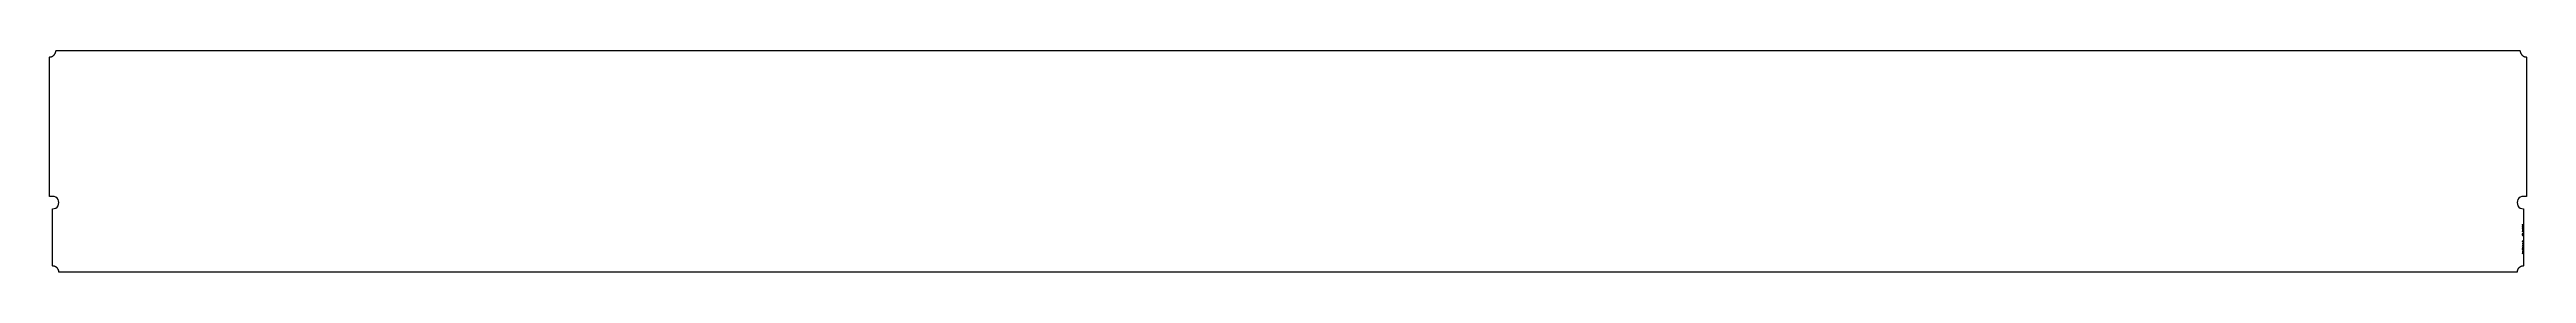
# Model space of a CAD drawing. Extents: x 0 to 11948, y -532 to 532.
import ezdxf

# ---------------------------------------------------------------- set-up
doc = ezdxf.new("R2010")
doc.units = 0
doc.header["$LTSCALE"] = 10
doc.header["$MEASUREMENT"] = 0
doc.layers.add('TEILE', color=7, linetype='CONTINUOUS')
doc.layers.add('UNTERSCHRIFT', color=7, linetype='CONTINUOUS')
doc.styles.get("Standard").update_dxf_attribs({"font": 'ROMANS'})

msp = doc.modelspace()

# ---------------------------------------------------------------- linework, layer by layer
at = {"layer": 'TEILE', "color": 2}
for p, q in [((0, 502.5), (1.605726, 502.54303)), ((0, -167.684998), (0, 502.5)), ((1.605726, 502.54303), (3.206851, 502.671875)), ((3.206851, 502.671875), (4.798782, 502.886322)), ((4.798782, 502.886322), (6.376956, 503.185608)), ((6.376956, 503.185608), (7.936847, 503.56897)), ((7.936847, 503.56897), (9.473985, 504.035217)), ((9.473985, 504.035217), (10.983962, 504.58313)), ((10.983962, 504.58313), (12.462448, 505.211029)), ((12.462448, 505.211029), (13.905206, 505.917206)), ((13.905206, 505.917206), (15.308099, 506.699554)), ((15.308099, 506.699554), (16.667105, 507.555908)), ((16.667105, 507.555908), (17.978331, 508.483765)), ((17.978331, 508.483765), (19.238012, 509.480469)), ((19.238012, 509.480469), (20.442543, 510.543182)), ((20.442543, 510.543182), (21.588463, 511.668823)), ((21.588463, 511.668823), (22.672493, 512.854187)), ((22.672493, 512.854187), (23.691523, 514.095886)), ((23.691523, 514.095886), (24.642632, 515.39032)), ((24.642632, 515.39032), (25.523092, 516.733826)), ((25.523092, 516.733826), (26.330379, 518.122498)), ((26.330379, 518.122498), (27.062183, 519.55249)), ((27.062183, 519.55249), (27.716398, 521.019531)), ((27.716398, 521.019531), (28.291153, 522.51947)), ((28.291153, 522.51947), (28.7848, 524.048035)), ((28.78479, 524.048035), (29.694643, 528.23053)), ((28.7848, 524.048035), (28.78479, 524.048035)), ((29.694643, 528.23053), (29.880123, 530.833252)), ((29.880123, 530.833252), (29.999831, 532.5)), ((11918.002126, 532.5), (29.999831, 532.5)), ((11918.002126, 532.5), (11918.305664, 528.23053)), ((11918.305664, 528.23053), (11919.216797, 524.048035)), ((11919.216797, 524.048035), (11919.708984, 522.519409)), ((11919.708984, 522.519409), (11920.28418, 521.019531)), ((11920.28418, 521.019531), (11920.938477, 519.552551)), ((11920.938477, 519.552551), (11921.670898, 518.122681)), ((11921.670898, 518.122681), (11922.478516, 516.73407)), ((11922.478516, 516.73407), (11923.358398, 515.390625)), ((11923.358398, 515.390625), (11924.308594, 514.096191)), ((11924.308594, 514.096191), (11925.328125, 512.854553)), ((11925.328125, 512.854553), (11926.412109, 511.669281)), ((11926.412109, 511.669281), (11927.558594, 510.543671)), ((11927.558594, 510.543671), (11928.763672, 509.481018)), ((11928.763672, 509.481018), (11930.023438, 508.484344)), ((11930.023438, 508.484344), (11931.333984, 507.556488)), ((11931.333984, 507.556488), (11932.693359, 506.700165)), ((11932.693359, 506.700165), (11934.095703, 505.917816)), ((11934.095703, 505.917816), (11935.538086, 505.21167)), ((11935.538086, 505.21167), (11937.016602, 504.58374)), ((11937.016602, 504.58374), (11938.526367, 504.035828)), ((11938.526367, 504.035828), (11940.063477, 503.569519)), ((11940.063477, 503.569519), (11941.623047, 503.186157)), ((11941.623047, 503.186157), (11943.202148, 502.88681)), ((11943.202148, 502.88681), (11944.793945, 502.672394)), ((11944.793945, 502.672394), (11946.395508, 502.543457)), ((11946.395508, 502.543457), (11948, 502.500366)), ((11948, 502.500366), (11948, 502.5)), ((11948, 502.5), (11948, -167.666397)), ((15.021695, -167.684509), (0, -167.684998)), ((15.000002, -502.5), (15.01181, -227.684509)), ((15.01181, -227.684509), (22.78816, -226.662048)), ((22.786301, -168.706497), (15.021695, -167.684509)), ((30.021824, -171.703262), (22.786301, -168.706497)), ((22.78816, -226.662048), (30.023491, -223.664795)), ((36.23518, -176.470627), (30.021824, -171.703262)), ((30.023491, -223.664795), (36.236542, -218.897034)), ((41.002937, -182.683685), (36.23518, -176.470627)), ((36.236542, -218.897034), (41.003899, -212.683685)), ((44.000183, -189.919006), (41.002937, -182.683685)), ((41.003899, -212.683685), (44.000683, -205.448151)), ((45.022655, -197.683548), (44.000183, -189.919006)), ((44.000683, -205.448151), (45.022655, -197.683548)), ((11904.00293, -189.900543), (11902.980469, -197.665085)), ((11902.980469, -197.665085), (11904.00293, -205.429688)), ((11907.000977, -182.665222), (11904.00293, -189.900543)), ((11904.00293, -205.429688), (11907, -212.665222)), ((11907, -212.665222), (11911.766602, -218.878555)), ((11911.767578, -176.452164), (11907.000977, -182.665222)), ((11911.766602, -218.878555), (11917.979492, -223.646301)), ((11917.980469, -171.684784), (11911.767578, -176.452164)), ((11917.979492, -223.646301), (11925.214844, -226.643509)), ((11925.21582, -168.687958), (11917.980469, -171.684784)), ((11925.214844, -226.643509), (11932.979492, -227.665955)), ((11932.980469, -167.665955), (11925.21582, -168.687958)), ((11932.979492, -227.665955), (11932.972656, -502.5)), ((11948, -167.666397), (11932.980469, -167.665955)), ((16.624168, -502.543976), (15.000001, -502.5)), ((15.000001, -502.5), (15.000002, -502.5)), ((18.243572, -502.675842), (16.624168, -502.543976)), ((19.85346, -502.895203), (18.243572, -502.675842)), ((21.449112, -503.201355), (19.85346, -502.895203)), ((23.025848, -503.593475), (21.449112, -503.201355)), ((24.579046, -504.070404), (23.025848, -503.593475)), ((26.104143, -504.630707), (24.579046, -504.070404)), ((27.596672, -505.272766), (26.104143, -504.630707)), ((29.05225, -505.994629), (27.596672, -505.272766)), ((30.466614, -506.794281), (29.05225, -505.994629)), ((31.835611, -507.669342), (30.466614, -506.794281)), ((33.155224, -508.617218), (31.835611, -507.669342)), ((34.421585, -509.635132), (33.155224, -508.617218)), ((35.630981, -510.720154), (34.421585, -509.635132)), ((36.779861, -511.869019), (35.630981, -510.720154)), ((37.864857, -513.07843), (36.779861, -511.869019)), ((38.882786, -514.344788), (37.864857, -513.07843)), ((39.830666, -515.664429), (38.882786, -514.344788)), ((40.705711, -517.033386), (39.830666, -515.664429)), ((41.505356, -518.447754), (40.705711, -517.033386)), ((42.227257, -519.90332), (41.505356, -518.447754)), ((42.869297, -521.395874), (42.227257, -519.90332)), ((43.429588, -522.920959), (42.869297, -521.395874)), ((43.906494, -524.474121), (43.429588, -522.920959)), ((44.298611, -526.050903), (43.906494, -524.474121)), ((44.60479, -527.646545), (44.298611, -526.050903)), ((44.824135, -529.25647), (44.60479, -527.646545)), ((44.955997, -530.875793), (44.824135, -529.25647)), ((45.000004, -532.5), (44.955997, -530.875793)), ((11902.970703, -532.5), (45.000004, -532.5)), ((11903.012695, -530.92981), (11902.970703, -532.499939)), ((11902.970703, -532.499939), (11902.970703, -532.5)), ((11903.135742, -529.364014), (11903.012695, -530.92981)), ((11903.34082, -527.806763), (11903.135742, -529.364014)), ((11903.626953, -526.262451), (11903.34082, -527.806763)), ((11903.994141, -524.735168), (11903.626953, -526.262451)), ((11904.439453, -523.229187), (11903.994141, -524.735168)), ((11904.964844, -521.748596), (11904.439453, -523.229187)), ((11905.56543, -520.297485), (11904.964844, -521.748596)), ((11906.241211, -518.879883), (11905.56543, -520.297485)), ((11906.991211, -517.499512), (11906.241211, -518.879883)), ((11907.811523, -516.160339), (11906.991211, -517.499512)), ((11908.701172, -514.865845), (11907.811523, -516.160339)), ((11909.657227, -513.619812), (11908.701172, -514.865845)), ((11910.677734, -512.425476), (11909.657227, -513.619812)), ((11911.757813, -511.286163), (11910.677734, -512.425476)), ((11912.898438, -510.205017), (11911.757813, -511.286163)), ((11914.091797, -509.184937), (11912.898438, -510.205017)), ((11915.337891, -508.22879), (11914.091797, -509.184937)), ((11916.631836, -507.339172), (11915.337891, -508.22879)), ((11917.972656, -506.518555), (11916.631836, -507.339172)), ((11919.351563, -505.769104), (11917.972656, -506.518555)), ((11920.770508, -505.092957), (11919.351563, -505.769104)), ((11922.220703, -504.491913), (11920.770508, -505.092957)), ((11923.701172, -503.967651), (11922.220703, -504.491913)), ((11925.207031, -503.521606), (11923.701172, -503.967651)), ((11926.734375, -503.154968), (11925.207031, -503.521606)), ((11928.279297, -502.868805), (11926.734375, -503.154968)), ((11929.835938, -502.663879), (11928.279297, -502.868805)), ((11931.402344, -502.54071), (11929.835938, -502.663879)), ((11932.972656, -502.5), (11931.402344, -502.54071))]:
    msp.add_line(p, q, dxfattribs=at)

# ---------------------------------------------------------------- texts
at = {"layer": 'UNTERSCHRIFT', "color": 2, "oblique": 15, "width": 0.8}
for s, p in [('  , Profi l PL1065*12', (11930.976563, -345.582947)), ('10306', (11930.976563, -358.582947)), ('Project  DP0GN9  ,Qty. 3  , Pos. ', (11930.974609, -444.382935))]:
    msp.add_text(s, height=3.25, rotation=90, dxfattribs=at).set_placement(p)

doc.saveas('drawing.dxf')
